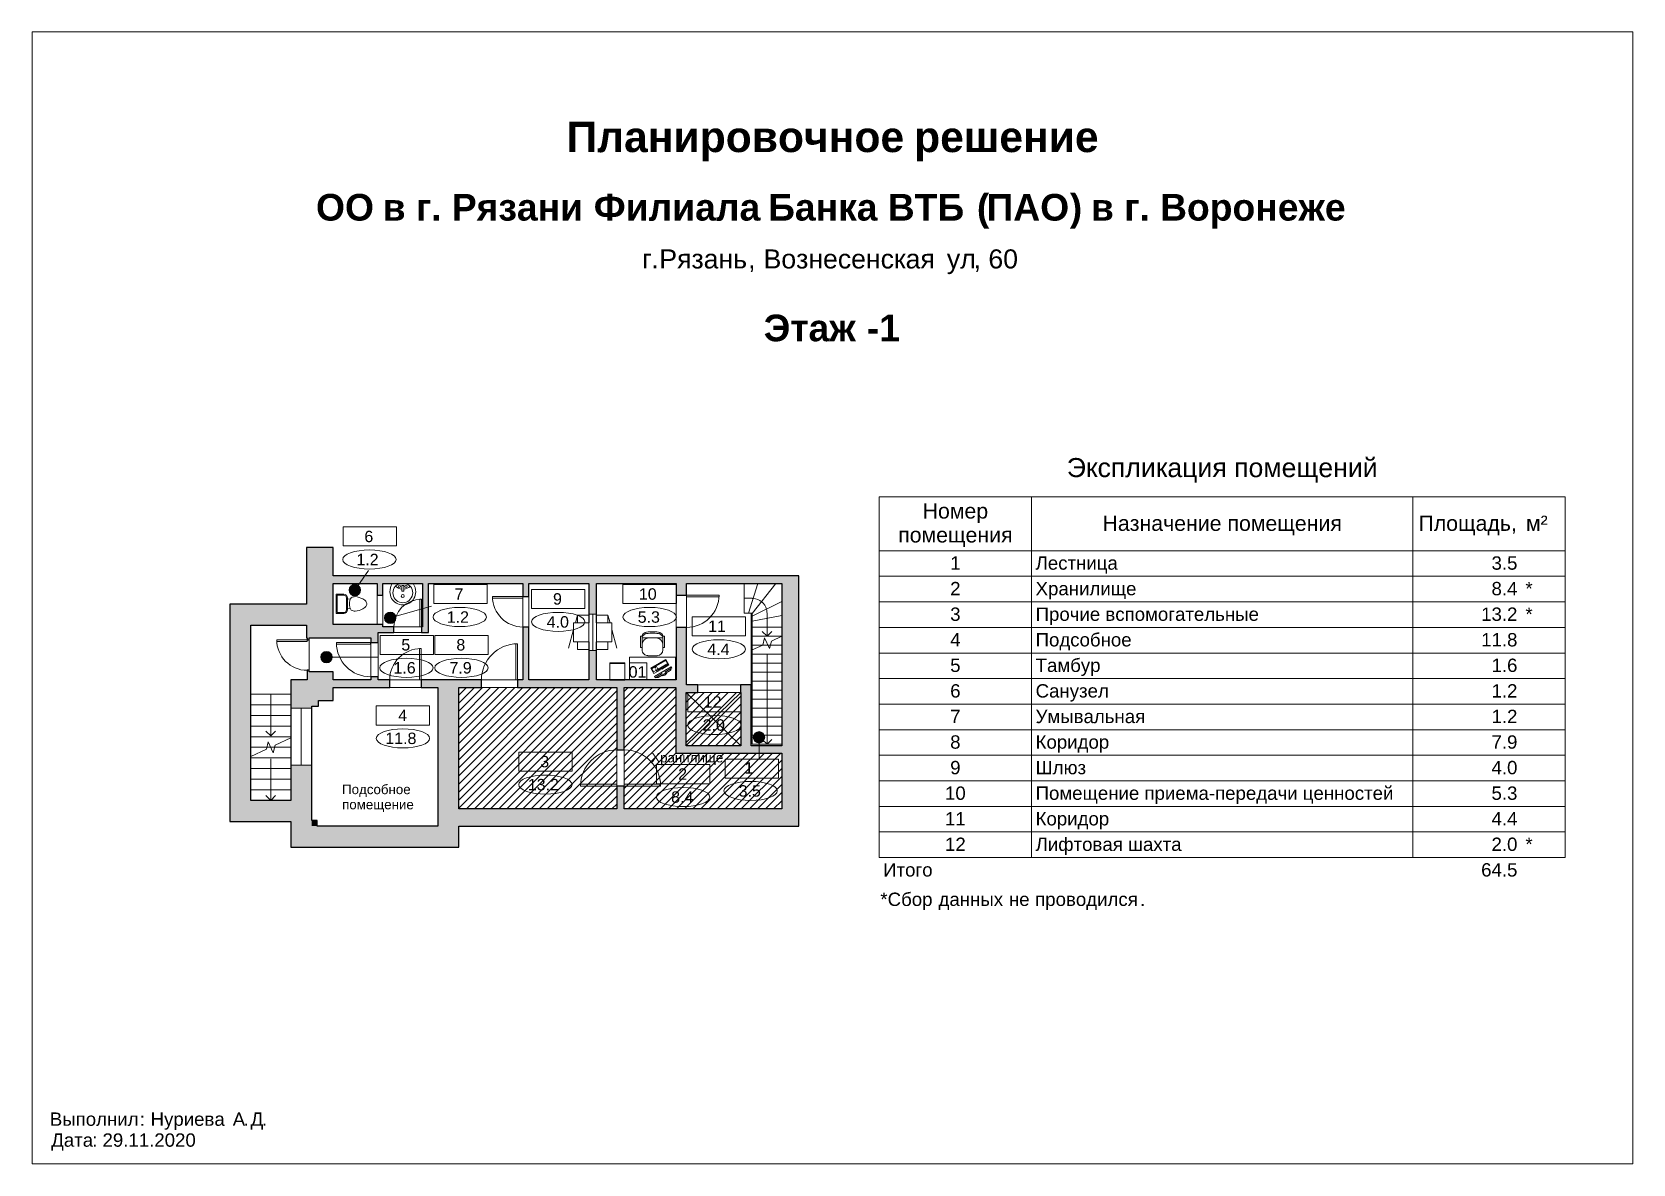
# Model space of a CAD drawing. Header units: metres. Extents: x 13252 to 55252, y 8993 to 38693.
import ezdxf

# ---------------------------------------------------------------- set-up
doc = ezdxf.new("R2010")
doc.units = ezdxf.units.M
doc.layers.add('BLOCKED', color=7, linetype='Continuous')
for name, color, linetype, lineweight in [('АР_Двери', 7, 'Continuous', 9), ('АР_Окна', 150, 'Continuous', 9), ('АР_Офисная мебель', 7, 'Continuous', 9), ('АР_Перекрытия', 7, 'Continuous', 9), ('АР_Полилинии', 7, 'Continuous', 9), ('АР_Стены', 7, 'Continuous', 25), ('ИС_Сантехника', 178, 'Continuous', 9), ('Марки помещений', 7, 'Continuous', 9), ('Основные надписи', 7, 'Continuous', 9)]:
    doc.layers.add(name, color=color, linetype=linetype, lineweight=lineweight)
doc.layers.add('АР_Стены_Заливка', color=252, linetype='Continuous', lineweight=9, true_color=0x939598)
doc.styles.add('Arial', font='arial.ttf', dxfattribs={"height": 300})
doc.styles.add('Arial_1', font='arial.ttf', dxfattribs={"height": 250})
doc.styles.add('Arial_2', font='arial.ttf', dxfattribs={"height": 3.5})
doc.styles.add('Arial_3', font='arial.ttf', dxfattribs={"height": 5})
doc.styles.add('Arial_4', font='arial.ttf', dxfattribs={"height": 4})
doc.styles.add('Arial_B', font='arialbd.ttf', dxfattribs={"height": 8})
doc.styles.add('Arial_B_1', font='arialbd.ttf', dxfattribs={"height": 7})

msp = doc.modelspace()

# ---------------------------------------------------------------- texts
at = {"layer": 'Марки помещений', "attachment_point": 1}
for s, insert, char_height, width, style in [('Хранилище', (29496, 19780), 250, 2260.76, 'Arial_1'), ('Подсобное', (21386, 18946), 250, 2164.56, 'Arial_1'), ('помещение', (21386, 18549), 250, 2252.74, 'Arial_1'), ('\\fArial|b0|i0|c204|p34|;*', (35507, 16112), 350, 232.49, 'Arial_2'), ('Сбор', (35698, 16112), 350, 1451.05, 'Arial_2'), ('данных', (37034, 16112), 350, 2068.35, 'Arial_2'), ('не', (38880, 16112), 350, 665.4, 'Arial_2'), ('проводился', (39568, 16112), 350, 3335.02, 'Arial_2'), ('\\fArial|b0|i0|c204|p34|;.', (42320, 16112), 350, 168.35, 'Arial_2'), ('\\fArial|b0|i0|c204|p34|; ', (13488, 9050), 3.5, 1.68, 'Arial_2'), ('\\fArial|b0|i0|c204|p34|; ', (13507, 9050), 3.5, 1.68, 'Arial_2'), ('\\fArial|b0|i0|c204|p34|; ', (13513, 9050), 3.5, 1.68, 'Arial_2')]:
    msp.add_mtext(s, dxfattribs=dict(at, insert=insert, char_height=char_height, width=width, style=style))
at = {"layer": 'Основные надписи', "line_spacing_factor": 0.941778}
for s, insert, char_height, width, attachment_point, style in [('Экспликация помещений', (44475, 27514), 500, 9745.44, 2, 'Arial_3'), ('Номер\\Pпомещения', (37475, 26327), 400, 3589.53, 2, 'Arial_4'), ('Назначение помещения', (44475, 26004), 400, 7502.27, 2, 'Arial_4'), ('Площадь,', (52205, 26004), 400, 3080.24, 3, 'Arial_4'), ('м\\fArial|b0|i0|c238|p34|;²', (52445, 26004), 400, 680.69, 1, 'Arial_4'), ('\\fArial|b0|i0|c204|p34|;1', (37475, 24935), 350, 325.65, 2, 'Arial_2'), ('Лестница', (39580, 24935), 350, 2570.95, 1, 'Arial_2'), ('3.5', (52220, 24935), 350, 814.13, 3, 'Arial_2'), ('\\fArial|b0|i0|c204|p34|;2', (37475, 24264), 350, 325.65, 2, 'Arial_2'), ('Хранилище', (39580, 24264), 350, 3157.98, 1, 'Arial_2'), ('8.4', (52220, 24264), 350, 814.13, 3, 'Arial_2'), ('\\fArial|b0|i0|c204|p34|;*', (52430, 24264), 350, 227.1, 1, 'Arial_2'), ('\\fArial|b0|i0|c204|p34|;3', (37475, 23593), 350, 325.65, 2, 'Arial_2'), ('Прочие вспомогательные', (39580, 23593), 350, 7001.54, 1, 'Arial_2'), ('13.2', (52220, 23593), 350, 1139.79, 3, 'Arial_2'), ('\\fArial|b0|i0|c204|p34|;*', (52430, 23593), 350, 227.1, 1, 'Arial_2'), ('\\fArial|b0|i0|c204|p34|;4', (37475, 22922), 350, 325.65, 2, 'Arial_2'), ('Подсобное', (39580, 22922), 350, 3008.01, 1, 'Arial_2'), ('11.8', (52220, 22922), 350, 1139.79, 3, 'Arial_2'), ('Тамбур', (39580, 22252), 350, 2022.48, 1, 'Arial_2'), ('\\fArial|b0|i0|c204|p34|;5', (37475, 22252), 350, 325.65, 2, 'Arial_2'), ('1.6', (52220, 22252), 350, 814.13, 3, 'Arial_2'), ('\\fArial|b0|i0|c204|p34|;6', (37475, 21581), 350, 325.65, 2, 'Arial_2'), ('Санузел', (39580, 21581), 350, 2275.29, 1, 'Arial_2'), ('1.2', (52220, 21581), 350, 814.13, 3, 'Arial_2'), ('\\fArial|b0|i0|c204|p34|;7', (37475, 20910), 350, 325.65, 2, 'Arial_2'), ('Умывальная', (39580, 20910), 350, 3432.21, 1, 'Arial_2'), ('1.2', (52220, 20910), 350, 814.13, 3, 'Arial_2'), ('\\fArial|b0|i0|c204|p34|;8', (37475, 20239), 350, 325.65, 2, 'Arial_2'), ('Коридор', (39580, 20239), 350, 2305.28, 1, 'Arial_2'), ('7.9', (52220, 20239), 350, 814.13, 3, 'Arial_2'), ('\\fArial|b0|i0|c204|p34|;9', (37475, 19568), 350, 325.65, 2, 'Arial_2'), ('Шлюз', (39580, 19568), 350, 1576.85, 1, 'Arial_2'), ('4.0', (52220, 19568), 350, 814.13, 3, 'Arial_2'), ('10', (37475, 18897), 350, 651.31, 2, 'Arial_2'), ('Помещение приема-передачи ценностей', (39580, 18897), 350, 11217.9, 1, 'Arial_2'), ('5.3', (52220, 18897), 350, 814.13, 3, 'Arial_2'), ('11', (37475, 18226), 350, 651.31, 2, 'Arial_2'), ('Коридор', (39580, 18226), 350, 2305.28, 1, 'Arial_2'), ('4.4', (52220, 18226), 350, 814.13, 3, 'Arial_2'), ('12', (37475, 17556), 350, 651.31, 2, 'Arial_2'), ('Лифтовая шахта', (39580, 17556), 350, 4567.72, 1, 'Arial_2'), ('2.0', (52220, 17556), 350, 814.13, 3, 'Arial_2'), ('\\fArial|b0|i0|c204|p34|;*', (52430, 17556), 350, 227.1, 1, 'Arial_2'), ('Итого', (35580, 16885), 350, 1551.14, 1, 'Arial_2'), ('64.5', (52220, 16885), 350, 1139.79, 3, 'Arial_2')]:
    msp.add_mtext(s, dxfattribs=dict(at, insert=insert, char_height=char_height, width=width, attachment_point=attachment_point, style=style))

# ---------------------------------------------------------------- blocks, each defined once
blk = doc.blocks.new('Окно_Касса_950 x 700')
at = {"layer": 'АР_Окна'}
for p, q in [((-250, 513), (250, 513)), ((-250, 113), (-250, 513)), ((-230, 513), (230, 513)), ((-230, 513), (230, 513)), ((250, 513), (250, 113)), ((475, 113), (-475, 113)), ((-475, 113), (-475, -87)), ((-475, 113), (475, 113)), ((-475, 13), (475, 13)), ((475, -87), (475, 113)), ((-475, -87), (475, -87)), ((475, -87), (-475, -87)), ((-250, -87), (-250, -487)), ((250, -487), (250, -87)), ((250, -487), (-250, -487)), ((230, -487), (-230, -487)), ((230, -487), (-230, -487))]:
    blk.add_line(p, q, dxfattribs=at)
blk = doc.blocks.new('Дверь-Маятниковая-Одинарная-Щитовая - 800 x 2350 мм-511589-ОФ_ЭтажM1_Экспорт_0_АР')
at = {"layer": 'АР_Двери'}
for p, q in [((400, 831.35), (355, 831.35)), ((355, 831.35), (355, 31.35)), ((400, 31.35), (400, 831.35)), ((355, 31.35), (400, 31.35))]:
    blk.add_line(p, q, dxfattribs=at)
blk.add_arc((400, 31.35), 800, 90, 180, dxfattribs=at)
blk = doc.blocks.new('Дверь-Маятниковая-Одинарная-Щитовая - 825 x 2050 мм-524063-ОФ_ЭтажM1_Экспорт_0_АР')
at = {"layer": 'АР_Двери'}
for p, q in [((412.5, 931.35), (367.5, 931.35)), ((367.5, 931.35), (367.5, 106.35)), ((412.5, 106.35), (412.5, 931.35)), ((367.5, 106.35), (412.5, 106.35))]:
    blk.add_line(p, q, dxfattribs=at)
blk.add_arc((412.5, 106.35), 825, 90, 180, dxfattribs=at)
blk = doc.blocks.new('Дверь-Маятниковая-Одинарная-Щитовая - 725 x 2025 мм-524531-ОФ_ЭтажM1_Экспорт_0_АР')
at = {"layer": 'АР_Двери'}
for p, q in [((362.5, 806.35), (317.5, 806.35)), ((317.5, 806.35), (317.5, 81.35)), ((362.5, 81.35), (362.5, 806.35)), ((317.5, 81.35), (362.5, 81.35))]:
    blk.add_line(p, q, dxfattribs=at)
blk.add_arc((362.5, 81.35), 725, 90, 180, dxfattribs=at)
blk = doc.blocks.new('Дверь-Маятниковая-Одинарная-Щитовая - 800 x 2050 мм-526346-ОФ_ЭтажM1_Экспорт_0_АР')
at = {"layer": 'АР_Двери'}
for p, q in [((400, 881.35), (355, 881.35)), ((355, 881.35), (355, 81.35)), ((400, 81.35), (400, 881.35)), ((355, 81.35), (400, 81.35))]:
    blk.add_line(p, q, dxfattribs=at)
blk.add_arc((400, 81.35), 800, 90, 180, dxfattribs=at)
blk = doc.blocks.new('Дверь-Маятниковая-Одинарная-Щитовая - 900 x 2050 мм-534100-ОФ_ЭтажM1_Экспорт_0_АР')
at = {"layer": 'АР_Двери'}
for p, q in [((450, 1006.35), (405, 1006.35)), ((405, 1006.35), (405, 106.35)), ((450, 106.35), (450, 1006.35)), ((405, 106.35), (450, 106.35))]:
    blk.add_line(p, q, dxfattribs=at)
blk.add_arc((450, 106.35), 900, 90, 180, dxfattribs=at)
blk = doc.blocks.new('Дверь-Маятниковая-Одинарная-Щитовая - 950 x 2100 мм-587043-ОФ_ЭтажM1_Экспорт_0_АР')
at = {"layer": 'АР_Двери'}
for p, q in [((475, 1056.35), (430, 1056.35)), ((430, 1056.35), (430, 106.35)), ((475, 106.35), (475, 1056.35)), ((430, 106.35), (475, 106.35))]:
    blk.add_line(p, q, dxfattribs=at)
blk.add_arc((475, 106.35), 950, 90, 180, dxfattribs=at)
blk = doc.blocks.new('Дверь-Маятниковая-Одинарная-Щитовая - 850 x 2100 мм-605255-ОФ_ЭтажM1_Экспорт_0_АР')
at = {"layer": 'АР_Двери'}
for p, q in [((380, -143.85), (425, -143.85)), ((380, -993.85), (380, -143.85)), ((425, -143.85), (425, -993.85)), ((425, -993.85), (380, -993.85))]:
    blk.add_line(p, q, dxfattribs=at)
blk.add_arc((425, -143.85), 850, 180, 270, dxfattribs=at)
blk = doc.blocks.new('Дверь-Маятниковая-Одинарная-Щитовая - 950 x 2100 мм-588354-ОФ_ЭтажM1_Экспорт_0_АР')
at = {"layer": 'АР_Двери'}
for p, q in [((475, 1006.35), (430, 1006.35)), ((430, 1006.35), (430, 56.35)), ((475, 56.35), (475, 1006.35)), ((430, 56.35), (475, 56.35))]:
    blk.add_line(p, q, dxfattribs=at)
blk.add_arc((475, 56.35), 950, 90, 180, dxfattribs=at)
blk = doc.blocks.new('Дверь-Маятниковая-Одинарная-Щитовая - 950 x 2100 мм-589309-ОФ_ЭтажM1_Экспорт_0_АР')
at = {"layer": 'АР_Двери'}
for p, q in [((430, -56.35), (475, -56.35)), ((430, -1006.35), (430, -56.35)), ((475, -56.35), (475, -1006.35)), ((475, -1006.35), (430, -1006.35))]:
    blk.add_line(p, q, dxfattribs=at)
blk.add_arc((475, -56.35), 950, 180, 270, dxfattribs=at)
blk = doc.blocks.new('Фиксированные - 1500 x 1500 мм-590691-ОФ_ЭтажM1_Экспорт_0_АР')
at = {"layer": 'АР_Окна'}
for p, q in [((750, 288), (-750, 288)), ((-750, 288), (-750, -262)), ((-750, 288), (750, 288)), ((-750, 13), (750, 13)), ((750, -262), (750, 288)), ((-750, -262), (750, -262)), ((750, -262), (-750, -262))]:
    blk.add_line(p, q, dxfattribs=at)
blk = doc.blocks.new('Дверь-Проем - 1125 x 1500 мм-607934-ОФ_ЭтажM1_Экспорт_0_АР')
at = {"layer": 'АР_Двери'}
for p, q in [((554, 100), (-571, 100)), ((-571, 100), (-571, -100)), ((554, -100), (554, 100)), ((-571, -100), (554, -100))]:
    blk.add_line(p, q, dxfattribs=at)
blk = doc.blocks.new('Лифт - Условный-608984-ОФ_ЭтажM1_Экспорт_0_АР')
at = {"layer": 'АР_Перекрытия'}
for p, q in [((-716, 698), (716, 698)), ((716, 698), (-716, -697)), ((-716, 697), (716, -698)), ((716, 698), (716, -698)), ((716, -698), (-716, -698))]:
    blk.add_line(p, q, dxfattribs=at)
blk = doc.blocks.new('Дверь-Проем - 775 x 2150 мм-600555-ОФ_ЭтажM1_Экспорт_0_АР')
at = {"layer": 'АР_Двери'}
for p, q in [((379, 75), (-396, 75)), ((-396, 75), (-396, -75)), ((379, -75), (379, 75)), ((-396, -75), (379, -75))]:
    blk.add_line(p, q, dxfattribs=at)
blk = doc.blocks.new('Передаточный узел - 900 х 900-643556-ОФ_ЭтажM1_Экспорт_0_АР')
at = {"layer": 'АР_Двери'}
for p, q in [((-325, 400), (-124, 454)), ((48, 500), (544, 633)), ((-124, 400), (-325, 400)), ((-325, 400), (-325, 100)), ((-325, 100), (-124, 100)), ((575, 400), (376, 400)), ((376, 100), (575, 100)), ((575, 100), (575, 400)), ((-124, -100), (-325, -100)), ((-325, -100), (-325, -400)), ((-325, -400), (-124, -454)), ((-325, -400), (-124, -400)), ((575, -100), (376, -100)), ((376, -400), (575, -400)), ((575, -400), (575, -100)), ((48, -500), (544, -633))]:
    blk.add_line(p, q, dxfattribs=at)
blk = doc.blocks.new('Унитаз_Домашний')
at = {"layer": 'ИС_Сантехника'}
for p, q in [((-254, 495), (0, 495)), ((-254, 298), (-254, 495)), ((-229, 470), (-229, 298)), ((229, 470), (-229, 470)), ((254, 495), (0, 495)), ((229, 298), (229, 470)), ((254, 298), (254, 495)), ((-188, 25), (-191, 0)), ((-191, 0), (-186, -51)), ((-184, 51), (-188, 25)), ((-177, 76), (-184, 51)), ((-163, 102), (-177, 76)), ((-132, 127), (-163, 102)), ((-159, 229), (159, 229)), ((-158, 203), (0, 203)), ((-124, 203), (-132, 127)), ((-97, 140), (-132, 127)), ((-25, 152), (-97, 140)), ((25, 152), (-25, 152)), ((158, 203), (0, 203)), ((25, 152), (97, 140)), ((97, 140), (132, 127)), ((124, 203), (132, 127)), ((132, 127), (163, 102)), ((163, 102), (177, 76)), ((177, 76), (184, 51)), ((184, 51), (188, 25)), ((191, 0), (186, -51)), ((188, 25), (191, 0)), ((-186, -51), (-172, -102)), ((-172, -102), (-154, -152)), ((-154, -152), (-130, -203)), ((-130, -203), (-95, -254)), ((-95, -254), (-70, -279)), ((-70, -279), (-48, -292)), ((-48, -292), (-13, -305)), ((-13, -305), (13, -305)), ((48, -292), (13, -305)), ((70, -279), (48, -292)), ((95, -254), (70, -279)), ((130, -203), (95, -254)), ((154, -152), (130, -203)), ((172, -102), (154, -152)), ((186, -51), (172, -102))]:
    blk.add_line(p, q, dxfattribs=at)
for centre, radius, start, end in [((-158, 298), 95.5, 180, 270), ((-159, 298), 69.8, 180, 270), ((158, 298), 95.5, 270, 0), ((159, 298), 69.8, 270, 360)]:
    blk.add_arc(centre, radius, start, end, dxfattribs=at)
blk = doc.blocks.new('Раковина_Санузел_1')
at = {"layer": 'ИС_Сантехника'}
for p, q in [((-147, 100), (400, 100)), ((102, 298), (102, 150)), ((148, 298), (102, 298)), ((102, 150), (148, 150)), ((148, 150), (148, 298))]:
    blk.add_line(p, q, dxfattribs=at)
for centre, radius in [((125, 428), 40), ((38, 169), 30), ((212, 169), 30)]:
    blk.add_circle(centre, radius, dxfattribs=at)
for centre, radius, start, end in [((125, 320), 338, 360, 180), ((125, 342), 259, 90, 249.1768), ((125, 342), 259, 290.8232, 90), ((187, 320), 400, 180, 213.3407), ((123, -33), 280, 94.4121, 133.4003), ((123, -33), 280, 46.0055, 84.7894), ((48, 320), 415, 328.0211, 360)]:
    blk.add_arc(centre, radius, start, end, dxfattribs=at)
blk = doc.blocks.new('Помещение_1')
at = {"layer": 'Марки помещений'}
for p, q in [((-700, -250), (-700, 250)), ((-700, 250), (700, 250)), ((700, 250), (700, -250)), ((700, -250), (-700, -250))]:
    blk.add_line(p, q, dxfattribs=at)
at = {"flags": 1}
for tag, p in [('Площадь,_кв.м.', (0, 0.5)), ('Родительский_ключ', (0, 0.4)), ('Ключ', (0, 0.3)), ('Имя', (0, 0.2)), ('Номер', (0, 0.1))]:
    blk.add_attdef(tag, p, '', height=0.1, dxfattribs=at)
at = {"layer": 'BLOCKED', "flags": 1}
blk.add_attdef('Наименование_краткое', (0, 0), '', height=0.1, dxfattribs=at)
blk = doc.blocks.new('Марка_Помещение - 14 x 5-373575-ОФ_ЭтажM1_Экспорт_8_Марки')
at = {"layer": 'Марки помещений'}
blk.add_ellipse((0, -6), major_axis=(-7, 0), ratio=0.357143, dxfattribs=at)
blk = doc.blocks.new('Рамка - А3-600138-г_Рязань_ Вознесенская ул_ 60')
at = {"layer": 'Основные надписи'}
for p, q in [((-192, 148.5), (-192, -148.5)), ((-192, 148.5), (228, 148.5)), ((228, 148.5), (228, -148.5)), ((228, -148.5), (-192, -148.5))]:
    blk.add_line(p, q, dxfattribs=at)
blk = doc.blocks.new('Марка_Лист')
at = {"layer": 'Основные надписи', "char_height": 8, "attachment_point": 1, "style": 'Arial_B'}
for s, insert, width in [('Планировочное', (-69.8, -8.51), 106.7848), ('\\fArial|b1|i0|c204|p34|; ', (18.3, -8.51), 3.7679), ('решение', (21.41, -8.51), 58.2025)]:
    blk.add_mtext(s, dxfattribs=dict(at, insert=insert, width=width))
blk = doc.blocks.new('Кресло_Офис_Черный')
at = {"layer": 'АР_Офисная мебель'}
for p, q in [((-132, 68), (-177, 68)), ((-177, 19), (-177, 68)), ((-177, 68), (-177, -57)), ((-177, 52), (-177, 19)), ((-177, -57), (-177, 52)), ((-177, -184), (-177, 19)), ((-132, 129), (-132, -6)), ((-132, 68), (-132, 19)), ((-132, -57), (-132, 68)), ((-132, 52), (-132, 19)), ((-132, -57), (-132, 52)), ((-132, 19), (-132, -184)), ((262, 282), (20, 282)), ((414, -6), (414, 129)), ((458, 68), (414, 68)), ((414, 68), (414, 19)), ((414, -57), (414, 68)), ((414, 52), (414, 19)), ((414, -57), (414, 52)), ((414, 19), (414, -184)), ((458, 19), (458, 68)), ((458, 68), (458, -57)), ((458, 52), (458, 19)), ((458, -57), (458, 52)), ((458, -184), (458, 19)), ((-177, -108), (-177, -57)), ((-177, -108), (-177, -234)), ((-177, -218), (-177, -108)), ((-177, -234), (-177, -184)), ((-177, -184), (-177, -218)), ((-177, -234), (-132, -234)), ((-132, -108), (-132, -57)), ((-132, -218), (-132, -108)), ((-132, -234), (-132, -108)), ((-132, -184), (-132, -218)), ((-132, -184), (-132, -234)), ((-132, -196), (-132, -214)), ((-132, -214), (-132, -251)), ((363, -187), (-81, -187)), ((-50, -287), (-50, -324)), ((46, -184), (236, -184)), ((331, -287), (331, -324)), ((414, -108), (414, -57)), ((414, -234), (414, -108)), ((414, -218), (414, -108)), ((414, -184), (414, -234)), ((414, -184), (414, -218)), ((414, -214), (414, -196)), ((414, -214), (414, -251)), ((414, -234), (458, -234)), ((458, -108), (458, -57)), ((458, -108), (458, -234)), ((458, -218), (458, -108)), ((458, -234), (458, -184)), ((458, -184), (458, -218))]:
    blk.add_line(p, q, dxfattribs=at)
for centre, radius, start, end in [((20, 129), 152, 90, 180), ((262, 129), 152, 360, 90), ((46, -6), 178, 180, 270), ((236, -6), 178, 270, 360)]:
    blk.add_arc(centre, radius, start, end, dxfattribs=at)
for centre, major_axis, start_param, end_param in [((-81, -196), (-50.8, 0), 4.712389, 6.283185), ((1390, -200), (1524, 0), 3.192802, 3.476251), ((1390, -237), (1524, 0), 3.192802, 3.476251), ((141, -275), (203, 0), 3.497014, 5.927764), ((141, -312), (203, 0), 3.497014, 5.927764), ((-1108, -200), (1524, 0), 5.948527, 6.231976), ((-1108, -237), (1524, 0), 5.948527, 6.231976), ((363, -196), (50.8, 0), 0, 1.570796)]:
    blk.add_ellipse(centre, major_axis=major_axis, ratio=0.173648, start_param=start_param, end_param=end_param, dxfattribs=at)
at = {"flags": 1}
for tag in ['Наименование', 'Ключ', 'Родительский_ключ', 'Помещение']:
    blk.add_attdef(tag, (0, 0), '', height=0.1, dxfattribs=at)
at = {"layer": 'BLOCKED', "flags": 1}
blk.add_attdef('Наименование_краткое', (0, 0), '', height=0.1, dxfattribs=at)
blk = doc.blocks.new('Стол_Рабочее место_1')
at = {"layer": 'АР_Офисная мебель'}
for p, q in [((-600, -600), (-600, 0)), ((-600, 0), (600, 0)), ((150, 0), (150, -450)), ((600, 0), (150, 0)), ((600, -450), (600, 0)), ((600, 0), (600, -600)), ((-324, -208), (-509, -315)), ((-509, -315), (-493, -344)), ((-493, -344), (-51, -89)), ((-480, -267), (-486, -287)), ((-150, -67), (-462, -247)), ((-241, -287), (-432, -397)), ((-432, -397), (-349, -540)), ((-411, -408), (-108, -233)), ((-99, -250), (-401, -424)), ((-398, -430), (-151, -287)), ((-103, -369), (-351, -512)), ((-349, -540), (47, -311)), ((-68, -60), (-254, -167)), ((-36, -168), (-226, -278)), ((-145, -284), (-96, -255)), ((-145, -284), (-126, -317)), ((-104, -67), (-124, -61)), ((-107, -349), (-91, -340)), ((-107, -349), (-98, -366)), ((-100, -323), (-91, -340)), ((-48, -337), (-98, -366)), ((-77, -288), (-96, -255)), ((-90, -252), (-24, -214)), ((-74, -330), (-84, -314)), ((-74, -330), (-58, -321)), ((-68, -60), (-51, -89)), ((-48, -337), (-58, -321)), ((23, -296), (-43, -334)), ((47, -311), (-36, -168)), ((23, -296), (-24, -214)), ((600, -600), (-600, -600)), ((-398, -430), (-351, -512)), ((150, -450), (600, -450))]:
    blk.add_line(p, q, dxfattribs=at)
for centre, start, end in [((-440, -286), 120, 154.3728), ((-128, -105), 85.6272, 120)]:
    blk.add_arc(centre, 44.3, start, end, dxfattribs=at)
blk.add_ellipse((-297, -173), major_axis=(86.6, 50), ratio=0.5, start_param=0.788731, end_param=2.352861, dxfattribs=at)
at = {"style": 'Arial'}
blk.add_attdef('Номер', (626, -61), '', height=300, rotation=180, dxfattribs=at)
at = {"flags": 1}
for tag in ['Наименование', 'Ключ', 'Родительский_ключ', 'Помещение']:
    blk.add_attdef(tag, (0, 0), '', height=0.1, dxfattribs=at)
at = {"layer": 'BLOCKED', "flags": 1}
blk.add_attdef('Наименование_краткое', (0, 0), '', height=0.1, dxfattribs=at)
blk = doc.blocks.new('Тумба_Дерево_1')
at = {"layer": 'АР_Офисная мебель'}
for p, q in [((200, 0), (-200, 0)), ((-200, 0), (-200, -450)), ((200, -450), (200, 0)), ((-200, -435), (-200, -450)), ((-200, -435), (200, -435)), ((-200, -450), (200, -450)), ((-200, -450), (200, -450)), ((200, -450), (200, -435))]:
    blk.add_line(p, q, dxfattribs=at)
at = {"flags": 1}
for tag in ['Наименование', 'Ключ', 'Родительский_ключ', 'Помещение']:
    blk.add_attdef(tag, (0, 0), '', height=0.1, dxfattribs=at)
at = {"layer": 'BLOCKED', "flags": 1}
blk.add_attdef('Наименование_краткое', (0, 0), '', height=0.1, dxfattribs=at)

# ---------------------------------------------------------------- hatches: boundary and pattern name
h = msp.add_hatch()
h.set_pattern_fill('FP_1', color=256, scale=100, style=0, pattern_type=2)
h.set_pattern_definition([(45, (20061.82, 19028.51), (-106.066, 106.066), [])])
h.paths.add_polyline_path([(32922, 18309), (32922, 19768), (30140, 19768), (30140, 21492), (28790, 21492), (28790, 18309)], flags=0)
h.paths.add_polyline_path([(28590, 18309), (28590, 21492), (24450, 21492), (24450, 18309)], flags=0)
h.paths.add_polyline_path([(31847, 19968), (31847, 21363), (30415, 21363), (30415, 19968)], flags=0)
at = {"layer": 'АР_Стены_Заливка'}
for points in [[(32922, 24221), (32922, 24421), (21155, 24421), (21155, 24221), (30425, 24221)], [(23649, 23087), (23649, 24221), (23499, 24221), (23499, 23087)], [(20455, 23132), (20455, 23682), (18992, 23682), (18992, 23132)], [(22136, 22794), (22136, 23144), (21155, 23144), (21155, 22794)], [(20768, 21004), (20769, 21906), (20469, 21906), (20469, 21695), (20589, 21695), (20589, 21004)], [(21150, 21152), (21151, 21905), (20769, 21906), (20768, 21152)], [(24450, 17859), (24450, 21492), (23900, 21492), (23900, 17859)], [(30140, 19968), (30415, 19968), (30415, 21492), (30140, 21492), (30140, 21239)], [(31847, 19968), (32122, 19968), (32122, 21563), (31847, 21563), (31847, 21239)], [(32922, 19768), (32922, 19968), (30140, 19968), (30140, 19768)], [(20732, 17859), (20732, 18009), (20589, 18009), (20589, 17859)]]:
    msp.add_hatch(color=256, dxfattribs=at).paths.add_polyline_path(points, flags=0)
h = msp.add_hatch(color=256, dxfattribs=at)
h.paths.add_polyline_path([(22309, 22937), (22459, 22937), (22459, 23146), (22309, 23146), (22309, 23144)], flags=0)
h.paths.add_polyline_path([(22459, 23921), (22459, 24221), (22309, 24221), (22309, 23921)], flags=0)
h = msp.add_hatch(color=256, dxfattribs=at)
h.paths.add_polyline_path([(26132, 21692), (26282, 21692), (26282, 23081), (26132, 23081)], flags=0)
h.paths.add_polyline_path([(26132, 23881), (26282, 23881), (26282, 24221), (26132, 24221)], flags=0)
h = msp.add_hatch(color=256, dxfattribs=at)
h.paths.add_polyline_path([(28061, 21692), (28061, 22465), (27861, 22465), (27861, 21692)], flags=0)
h.paths.add_polyline_path([(28061, 23415), (28061, 24221), (27861, 24221), (27861, 23415), (27905, 23415)], flags=0)
h = msp.add_hatch(color=256, dxfattribs=at)
h.paths.add_polyline_path([(30150, 21692), (30425, 21692), (30425, 23071), (30150, 23071)], flags=0)
h.paths.add_polyline_path([(30425, 23921), (30425, 24221), (30150, 24221), (30150, 23921)], flags=0)
h = msp.add_hatch(color=256, dxfattribs=at)
h.paths.add_polyline_path([(22336, 21692), (22336, 21774), (22136, 21774), (22136, 21692), (22175, 21692)], flags=0)
h.paths.add_polyline_path([(22175, 22674), (22336, 22674), (22336, 22937), (22309, 22937), (22309, 23144), (22136, 23144), (22136, 22674)], flags=0)
h = msp.add_hatch(color=256, dxfattribs=at)
h.paths.add_polyline_path([(20519, 21906), (20519, 21945), (20469, 21945), (20469, 21906)], flags=0)
h.paths.add_polyline_path([(20520, 22745), (20520, 22794), (20470, 22794), (20470, 22745)], flags=0)
h = msp.add_hatch(color=256, dxfattribs=at)
h.paths.add_polyline_path([(23649, 22937), (23649, 23087), (23469, 23087), (23469, 22937)], flags=0)
h.paths.add_polyline_path([(22744, 22937), (22744, 23087), (22459, 23087), (22459, 22937)], flags=0)
h = msp.add_hatch(color=256, dxfattribs=at)
h.paths.add_polyline_path([(23460, 21492), (23900, 21492), (23900, 21692), (23460, 21692)], flags=0)
h.paths.add_polyline_path([(22635, 21492), (22635, 21692), (21151, 21692), (21151, 21492), (22175, 21492)], flags=0)
h = msp.add_hatch(color=256, dxfattribs=at)
h.paths.add_polyline_path([(29641, 21492), (30425, 21492), (30425, 21692), (25992, 21692), (25992, 21492), (28790, 21492)], flags=0)
h.paths.add_polyline_path([(25042, 21492), (25042, 21692), (23900, 21692), (23900, 21492), (24450, 21492)], flags=0)
h = msp.add_hatch(color=256, dxfattribs=at)
h.paths.add_polyline_path([(28590, 18309), (28690, 18309), (28690, 18909), (28590, 18909)], flags=0)
h.paths.add_polyline_path([(28590, 19859), (28690, 19859), (28690, 21492), (28590, 21492), (28590, 21239)], flags=0)
h = msp.add_hatch(color=256, dxfattribs=at)
h.paths.add_polyline_path([(28690, 18309), (28790, 18309), (28790, 18909), (28690, 18909)], flags=0)
h.paths.add_polyline_path([(28690, 19859), (28790, 19859), (28790, 21492), (28690, 21492), (28690, 21239)], flags=0)
h = msp.add_hatch(color=256, dxfattribs=at)
h.paths.add_polyline_path([(31847, 21363), (31847, 21563), (31841, 21563), (31841, 21363)], flags=0)
h.paths.add_polyline_path([(30415, 21363), (30716, 21363), (30716, 21563), (30425, 21563), (30425, 21492), (30415, 21492)], flags=0)
at = {"layer": 'Марки помещений'}
h = msp.add_hatch(color=256, dxfattribs=at)
edge = h.paths.add_edge_path(flags=0)
edge.add_arc((21720, 24050), 150, 0, 360)
h = msp.add_hatch(color=256, dxfattribs=at)
edge = h.paths.add_edge_path(flags=0)
edge.add_arc((22650, 23321), 150, 0, 360)
h = msp.add_hatch(color=256, dxfattribs=at)
edge = h.paths.add_edge_path(flags=0)
edge.add_arc((20976, 22292), 150, 0, 360)
h = msp.add_hatch(color=256, dxfattribs=at)
edge = h.paths.add_edge_path(flags=0)
edge.add_arc((32324, 20187), 150, 0, 360)

# ---------------------------------------------------------------- linework, layer by layer
at = {"layer": 'АР_Перекрытия'}
for p, q in [((21155, 25169), (20455, 25169)), ((20455, 25169), (20455, 23682)), ((21155, 24421), (21155, 25169)), ((33372, 24421), (21155, 24421)), ((33372, 17859), (33372, 24421)), ((31936, 24221), (31936, 23446)), ((31936, 24221), (32292, 24221)), ((32292, 24221), (32052, 23446)), ((32292, 24221), (32052, 23446)), ((32763, 24221), (32147, 23434)), ((32763, 24221), (32147, 23434)), ((32292, 24221), (32763, 24221)), ((32763, 24221), (32922, 24221)), ((32922, 24221), (32922, 23749)), ((18442, 23682), (18442, 17982)), ((20455, 23682), (18443, 23682)), ((31936, 23834), (32147, 23834)), ((32922, 23749), (32147, 23362)), ((32922, 23749), (32147, 23362)), ((32922, 23749), (32922, 23386)), ((31936, 23446), (32052, 23446)), ((32052, 23446), (32147, 23446)), ((32122, 21463), (32122, 23446)), ((32147, 23446), (32147, 23434)), ((32147, 23434), (32147, 23362)), ((32922, 23386), (32147, 23239)), ((32922, 23386), (32147, 23239)), ((32147, 23362), (32147, 23239)), ((32147, 23239), (32147, 23076)), ((32534, 23446), (32534, 23313)), ((32534, 23313), (32534, 23076)), ((32922, 23386), (32922, 23076)), ((32147, 23076), (32147, 22840)), ((32922, 23076), (32147, 23076)), ((32922, 23076), (32147, 23076)), ((32922, 22840), (32147, 22840)), ((32922, 22840), (32147, 22840)), ((32147, 22840), (32147, 22604)), ((32922, 22840), (32147, 22840)), ((32534, 22840), (32409, 22965)), ((32421, 22607), (32468, 22801)), ((32468, 22801), (32600, 22518)), ((32534, 23076), (32534, 22840)), ((32534, 22840), (32659, 22965)), ((32600, 22518), (32648, 22712)), ((32648, 22712), (32922, 22840)), ((32922, 23076), (32922, 22840)), ((32922, 22840), (32922, 20006)), ((32147, 22479), (32421, 22607)), ((32147, 22604), (32147, 22479)), ((32415, 22604), (32147, 22604)), ((32415, 22604), (32147, 22604)), ((32147, 22479), (32147, 20006)), ((32922, 22368), (32147, 22368)), ((32922, 22368), (32147, 22368)), ((32560, 22604), (32415, 22604)), ((32560, 22604), (32415, 22604)), ((32534, 22360), (32534, 20006)), ((32621, 22604), (32560, 22604)), ((32621, 22604), (32560, 22604)), ((32922, 22604), (32621, 22604)), ((32922, 22604), (32621, 22604)), ((32922, 22132), (32147, 22132)), ((32922, 22132), (32147, 22132)), ((32922, 21895), (32147, 21895)), ((32922, 21895), (32147, 21895)), ((32922, 21659), (32147, 21659)), ((32922, 21659), (32147, 21659)), ((32922, 21423), (32147, 21423)), ((32922, 21423), (32147, 21423)), ((20039, 21317), (18992, 21317)), ((20039, 21317), (18992, 21317)), ((20039, 21038), (18992, 21038)), ((20039, 21038), (18992, 21038)), ((19514, 21317), (19514, 21038)), ((19514, 21038), (19514, 20760)), ((32922, 21187), (32147, 21187)), ((32922, 21187), (32147, 21187)), ((20039, 20760), (18992, 20760)), ((20039, 20760), (18992, 20760)), ((19514, 20760), (19514, 20482)), ((32922, 20951), (32147, 20951)), ((32922, 20951), (32147, 20951)), ((32922, 20714), (32147, 20714)), ((32922, 20714), (32147, 20714)), ((20039, 20482), (18992, 20482)), ((20039, 20482), (18992, 20482)), ((20039, 20203), (18992, 20203)), ((20039, 20203), (18992, 20203)), ((19514, 20225), (19389, 20350)), ((19514, 20482), (19514, 20225)), ((19514, 20225), (19639, 20350)), ((19627, 19978), (20039, 20170)), ((32922, 20478), (32147, 20478)), ((32922, 20478), (32147, 20478)), ((32922, 20242), (32147, 20242)), ((32922, 20242), (32147, 20242)), ((18989, 19680), (19401, 19872)), ((19414, 19925), (18992, 19925)), ((19414, 19925), (18992, 19925)), ((19401, 19872), (19448, 20066)), ((19514, 19925), (19414, 19925)), ((19514, 19925), (19414, 19925)), ((19448, 20066), (19580, 19783)), ((19614, 19925), (19514, 19925)), ((19614, 19925), (19514, 19925)), ((19580, 19783), (19627, 19978)), ((20039, 19925), (19614, 19925)), ((20039, 19925), (19614, 19925)), ((32922, 20006), (32147, 20006)), ((32534, 20006), (32409, 20131)), ((32534, 20006), (32659, 20131)), ((18989, 19680), (18989, 18533)), ((20039, 19646), (18989, 19646)), ((20039, 19646), (18989, 19646)), ((20039, 19368), (18989, 19368)), ((20039, 19368), (18989, 19368)), ((19514, 19625), (19514, 18533)), ((20039, 19455), (20039, 18533)), ((20039, 19090), (18989, 19090)), ((20039, 19090), (18989, 19090)), ((20039, 18811), (18989, 18811)), ((20039, 18811), (18989, 18811)), ((20039, 18533), (18989, 18533)), ((19514, 18533), (19389, 18658)), ((19514, 18533), (19639, 18658)), ((18443, 17982), (20039, 17982)), ((20039, 17982), (20039, 17309)), ((24450, 17309), (24450, 17859)), ((24450, 17859), (33372, 17859)), ((20039, 17309), (24450, 17309))]:
    msp.add_line(p, q, dxfattribs=at)
for radius, start, end in [(387, 86.3013, 90), (387, 50.8121, 86.3013), (388, 15.3229, 50.8121), (387, 0, 15.3229)]:
    msp.add_arc((32147, 23446), radius, start, end, dxfattribs=at)
at = {"layer": 'АР_Полилинии', "flags": 128}
for points in [[(21155, 23407), (21155, 23144), (22136, 23144), (22309, 23144), (22309, 24221), (21155, 24221)], [(22336, 21692), (24175, 21692), (26132, 21692), (26132, 24221), (23649, 24221), (23649, 22937), (22336, 22937)], [(22459, 24221), (22459, 23144), (22459, 23087), (23499, 23087), (23499, 24221)], [(27861, 24221), (26282, 24221), (26282, 21692), (27861, 21692)], [(30150, 24221), (28061, 24221), (28061, 21692), (28640, 21692), (28740, 21692), (30150, 21692)], [(31936, 24221), (30425, 24221), (30425, 21563), (32122, 21563), (32122, 23446), (31936, 23446)], [(32922, 24221), (31936, 24221), (31936, 23446), (32122, 23446), (32122, 21616), (32122, 21463), (32122, 19968), (32922, 19968)], [(21151, 21692), (22136, 21692), (22136, 22794), (20520, 22794), (20519, 21906), (21151, 21905)], [(20589, 18257), (20589, 18009), (20732, 18009), (20732, 17859), (23900, 17859), (23900, 18084), (23900, 21492), (22236, 21492), (21151, 21492), (21150, 21152), (20768, 21152), (20768, 21004), (20589, 21004)], [(28590, 21492), (27961, 21492), (26207, 21492), (24450, 21492), (24450, 18309), (28590, 18309)], [(30140, 21492), (28790, 21492), (28790, 18309), (32922, 18309), (32922, 19768), (31985, 19768), (30140, 19768), (30140, 21463)], [(30415, 19968), (31847, 19968), (31847, 21363), (30441, 21363), (30415, 21363)]]:
    msp.add_lwpolyline(points, close=True, dxfattribs=at)
at = {"layer": 'АР_Стены'}
for p, q in [((21155, 25169), (20455, 25169)), ((20455, 25169), (20455, 23682)), ((21155, 24421), (21155, 25169)), ((32922, 24421), (21155, 24421)), ((33372, 24421), (32922, 24421)), ((33372, 18309), (33372, 24421)), ((21155, 23144), (21155, 24221)), ((21155, 24221), (22309, 24221)), ((22309, 24221), (22309, 23921)), ((22459, 23921), (22459, 24221)), ((22459, 24221), (23499, 24221)), ((23499, 24221), (23499, 23087)), ((23649, 24221), (26132, 24221)), ((23649, 23087), (23649, 24221)), ((26132, 24221), (26132, 23881)), ((26282, 24221), (27861, 24221)), ((26282, 23881), (26282, 24221)), ((27861, 24221), (27861, 23190)), ((28061, 24221), (30150, 24221)), ((28061, 23190), (28061, 24221)), ((30150, 24221), (30150, 23921)), ((30425, 24221), (32922, 24221)), ((30425, 23921), (30425, 24221)), ((32922, 24221), (32922, 19968)), ((18992, 23682), (18442, 23682)), ((18442, 23682), (18442, 18532)), ((20455, 23682), (18992, 23682)), ((22309, 23921), (22459, 23921)), ((26132, 23881), (26282, 23881)), ((30150, 23921), (30425, 23921)), ((18992, 18532), (18992, 23132)), ((18992, 23132), (20455, 23132)), ((20455, 23132), (20455, 22794)), ((22136, 23144), (21155, 23144)), ((22309, 23144), (22136, 23144)), ((22309, 23146), (22309, 23144)), ((22459, 23146), (22309, 23146)), ((22459, 23087), (22459, 23146)), ((20455, 22794), (20470, 22794)), ((20470, 22794), (20470, 22745)), ((20470, 22745), (20520, 22745)), ((20520, 22794), (21155, 22794)), ((20520, 22745), (20520, 22794)), ((21155, 22794), (22136, 22794)), ((22136, 22794), (22136, 22674)), ((22336, 22937), (22459, 22937)), ((22336, 22674), (22336, 22937)), ((22744, 23087), (22459, 23087)), ((22459, 22937), (22744, 22937)), ((22744, 22937), (22744, 23087)), ((23499, 23087), (23469, 23087)), ((23469, 23087), (23469, 22937)), ((23469, 22937), (23649, 22937)), ((23649, 22937), (23649, 23087)), ((26282, 23081), (26132, 23081)), ((26132, 23081), (26132, 21692)), ((26282, 21692), (26282, 23081)), ((27861, 22690), (27861, 21692)), ((28061, 21692), (28061, 22690)), ((30425, 23071), (30150, 23071)), ((30150, 23071), (30150, 21692)), ((30425, 21692), (30425, 23071)), ((22136, 22674), (22336, 22674)), ((20519, 21945), (20469, 21945)), ((20469, 21945), (20469, 21906)), ((20469, 21906), (20469, 21695)), ((20519, 21906), (20519, 21945)), ((20769, 21906), (20519, 21906)), ((21151, 21905), (20769, 21906)), ((21151, 21692), (21151, 21905)), ((20469, 21695), (20039, 21695)), ((20039, 21695), (20039, 18532)), ((21150, 21152), (21151, 21492)), ((22136, 21692), (21151, 21692)), ((21151, 21492), (22635, 21492)), ((22336, 21774), (22136, 21774)), ((22136, 21774), (22136, 21692)), ((22336, 21692), (22336, 21774)), ((22635, 21692), (22336, 21692)), ((22635, 21492), (22635, 21692)), ((23900, 21692), (23460, 21692)), ((23460, 21692), (23460, 21492)), ((23460, 21492), (23900, 21492)), ((25042, 21692), (23900, 21692)), ((23900, 21492), (23900, 17859)), ((24450, 21492), (25042, 21492)), ((24450, 18309), (24450, 21492)), ((25042, 21492), (25042, 21692)), ((26132, 21692), (25992, 21692)), ((25992, 21692), (25992, 21492)), ((25992, 21492), (28590, 21492)), ((27861, 21692), (26282, 21692)), ((30150, 21692), (28061, 21692)), ((28590, 21492), (28590, 19859)), ((28790, 21492), (30140, 21492)), ((28790, 19859), (28790, 21492)), ((30140, 21492), (30140, 19968)), ((30425, 21563), (30425, 21692)), ((30716, 21563), (30425, 21563)), ((30716, 21363), (30716, 21563)), ((31847, 21563), (31841, 21563)), ((31841, 21563), (31841, 21363)), ((32122, 21563), (31847, 21563)), ((32122, 19968), (32122, 21563)), ((20589, 18009), (20589, 21004)), ((20589, 21004), (20768, 21004)), ((20768, 21004), (20768, 21152)), ((20768, 21152), (21150, 21152)), ((30415, 19968), (30415, 21363)), ((30415, 21363), (30716, 21363)), ((31841, 21363), (31847, 21363)), ((31847, 21363), (31847, 19968)), ((28590, 19859), (28690, 19859)), ((28690, 19859), (28790, 19859)), ((30140, 19968), (30140, 19768)), ((30140, 19768), (32922, 19768)), ((31847, 19968), (30415, 19968)), ((32922, 19968), (32122, 19968)), ((32922, 19768), (32922, 18309)), ((28590, 18909), (28590, 18309)), ((28690, 18909), (28590, 18909)), ((28790, 18909), (28690, 18909)), ((28790, 18309), (28790, 18909)), ((18442, 18532), (18442, 17982)), ((20039, 18532), (18992, 18532)), ((28590, 18309), (24450, 18309)), ((32922, 18309), (28790, 18309)), ((33372, 17859), (33372, 18309)), ((18442, 17982), (20039, 17982)), ((20039, 17982), (20039, 17309)), ((20732, 18009), (20589, 18009)), ((20732, 17859), (20732, 18009)), ((23900, 17859), (20732, 17859)), ((24450, 17309), (24450, 17859)), ((24450, 17859), (33372, 17859)), ((20039, 17309), (20589, 17309)), ((20589, 17309), (24450, 17309))]:
    msp.add_line(p, q, dxfattribs=at)
at = {"layer": 'АР_Стены_Заливка'}
for p, q in [((28590, 21492), (24450, 21492)), ((24450, 21492), (24450, 18309)), ((28590, 18309), (28590, 21492)), ((30140, 21492), (28790, 21492)), ((28790, 21492), (28790, 18309)), ((30140, 19768), (30140, 21492)), ((31847, 21363), (30415, 21363)), ((30415, 21363), (30415, 19968)), ((31847, 19968), (31847, 21363)), ((32922, 19768), (30140, 19768)), ((30415, 19968), (31847, 19968)), ((32922, 18309), (32922, 19768)), ((24450, 18309), (28590, 18309)), ((28790, 18309), (32922, 18309))]:
    msp.add_line(p, q, dxfattribs=at)
at = {"layer": 'АР_Стены_Заливка', "linetype": 'Continuous'}
for points in [[(20455, 25169), (21155, 22794), (20455, 25169), (20455, 22794)], [(20455, 25169), (21155, 25169), (20455, 25169), (21155, 22794)], [(32922, 24421), (33372, 19768), (32922, 24421), (32922, 19768)], [(32922, 24421), (33372, 24421), (32922, 24421), (33372, 19768)], [(18442, 23682), (18992, 21239), (18442, 23682), (18442, 21239)], [(18442, 23682), (18992, 23682), (18442, 23682), (18992, 21239)], [(20039, 21695), (20589, 21239), (20039, 21239)], [(20039, 21695), (20589, 21695), (20589, 21239)], [(18442, 21239), (18992, 18532), (18442, 21239), (18442, 18532)], [(18442, 21239), (18992, 21239), (18442, 21239), (18992, 18532)], [(20039, 21239), (20589, 20955), (20039, 20955)], [(20039, 21239), (20589, 21239), (20589, 20955)], [(32922, 19768), (33372, 18309), (32922, 19768), (32922, 18309)], [(32922, 19768), (33372, 19768), (32922, 19768), (33372, 18309)], [(20039, 19455), (20589, 17309), (20039, 19455), (20039, 17309)], [(20039, 19455), (20589, 19455), (20039, 19455), (20589, 17309)], [(18442, 18532), (20039, 17982), (18442, 18532), (18443, 17982)], [(18442, 18532), (20039, 18532), (18442, 18532), (20039, 17982)], [(24450, 18309), (33372, 17859), (24450, 18309), (24450, 17859)], [(24450, 18309), (33372, 18309), (24450, 18309), (33372, 17859)], [(20589, 17859), (24450, 17309), (20589, 17859), (20589, 17309)], [(20589, 17859), (24450, 17859), (20589, 17859), (24450, 17309)]]:
    msp.add_solid(points, dxfattribs=at)
at = {"layer": 'Марки помещений'}
for p, q in [((21720, 24050), (22083, 24565)), ((22650, 23321), (23731, 23624)), ((20976, 22292), (22333, 22292)), ((32324, 20187), (32324, 19647))]:
    msp.add_line(p, q, dxfattribs=at)
for centre in [(21720, 24050), (22650, 23321), (20976, 22292), (32324, 20187)]:
    msp.add_circle(centre, 150, dxfattribs=at)
at = {"layer": 'Основные надписи'}
for p, q in [((35475, 26496), (35475, 25082)), ((35475, 26496), (53475, 26496)), ((39475, 26496), (39475, 25082)), ((49475, 26496), (49475, 25082)), ((53475, 26496), (53475, 25082)), ((39475, 25082), (35475, 25082)), ((35475, 25082), (35475, 24412)), ((49475, 25082), (39475, 25082)), ((39475, 25082), (39475, 24412)), ((52325, 25082), (49475, 25082)), ((49475, 25082), (49475, 24412)), ((53475, 25082), (52325, 25082)), ((53475, 25082), (53475, 24412)), ((39475, 24412), (35475, 24412)), ((35475, 24412), (35475, 23741)), ((49475, 24412), (39475, 24412)), ((39475, 24412), (39475, 23741)), ((52325, 24412), (49475, 24412)), ((49475, 24412), (49475, 23741)), ((53475, 24412), (52325, 24412)), ((53475, 24412), (53475, 23741)), ((39475, 23741), (35475, 23741)), ((35475, 23741), (35475, 23070)), ((49475, 23741), (39475, 23741)), ((39475, 23741), (39475, 23070)), ((52325, 23741), (49475, 23741)), ((49475, 23741), (49475, 23070)), ((53475, 23741), (52325, 23741)), ((53475, 23741), (53475, 23070)), ((39475, 23070), (35475, 23070)), ((35475, 23070), (35475, 22399)), ((49475, 23070), (39475, 23070)), ((39475, 23070), (39475, 22399)), ((52325, 23070), (49475, 23070)), ((49475, 23070), (49475, 22399)), ((53475, 23070), (52325, 23070)), ((53475, 23070), (53475, 22399)), ((39475, 22399), (35475, 22399)), ((35475, 22399), (35475, 21728)), ((49475, 22399), (39475, 22399)), ((39475, 22399), (39475, 21728)), ((52325, 22399), (49475, 22399)), ((49475, 22399), (49475, 21728)), ((53475, 22399), (52325, 22399)), ((53475, 22399), (53475, 21728)), ((39475, 21728), (35475, 21728)), ((35475, 21728), (35475, 21057)), ((49475, 21728), (39475, 21728)), ((39475, 21728), (39475, 21057)), ((52325, 21728), (49475, 21728)), ((49475, 21728), (49475, 21057)), ((53475, 21728), (52325, 21728)), ((53475, 21728), (53475, 21057)), ((39475, 21057), (35475, 21057)), ((35475, 21057), (35475, 20387)), ((49475, 21057), (39475, 21057)), ((39475, 21057), (39475, 20387)), ((52325, 21057), (49475, 21057)), ((49475, 21057), (49475, 20387)), ((53475, 21057), (52325, 21057)), ((53475, 21057), (53475, 20387)), ((39475, 20387), (35475, 20387)), ((35475, 20387), (35475, 19716)), ((49475, 20387), (39475, 20387)), ((39475, 20387), (39475, 19716)), ((52325, 20387), (49475, 20387)), ((49475, 20387), (49475, 19716)), ((53475, 20387), (52325, 20387)), ((53475, 20387), (53475, 19716)), ((39475, 19716), (35475, 19716)), ((35475, 19716), (35475, 19045)), ((49475, 19716), (39475, 19716)), ((39475, 19716), (39475, 19045)), ((52325, 19716), (49475, 19716)), ((49475, 19716), (49475, 19045)), ((53475, 19716), (52325, 19716)), ((53475, 19716), (53475, 19045)), ((39475, 19045), (35475, 19045)), ((35475, 19045), (35475, 18374)), ((49475, 19045), (39475, 19045)), ((39475, 19045), (39475, 18374)), ((52325, 19045), (49475, 19045)), ((49475, 19045), (49475, 18374)), ((53475, 19045), (52325, 19045)), ((53475, 19045), (53475, 18374)), ((39475, 18374), (35475, 18374)), ((35475, 18374), (35475, 17703)), ((49475, 18374), (39475, 18374)), ((39475, 18374), (39475, 17703)), ((52325, 18374), (49475, 18374)), ((49475, 18374), (49475, 17703)), ((53475, 18374), (52325, 18374)), ((53475, 18374), (53475, 17703)), ((39475, 17703), (35475, 17703)), ((35475, 17703), (35475, 17032)), ((49475, 17703), (39475, 17703)), ((39475, 17703), (39475, 17032)), ((52325, 17703), (49475, 17703)), ((49475, 17703), (49475, 17032)), ((53475, 17703), (52325, 17703)), ((53475, 17703), (53475, 17032)), ((39475, 17032), (35475, 17032)), ((49475, 17032), (39475, 17032)), ((52325, 17032), (49475, 17032)), ((53475, 17032), (52325, 17032))]:
    msp.add_line(p, q, dxfattribs=at)

# ---------------------------------------------------------------- block references
at = {"layer": 'АР_Двери'}
for name, p, rotation in [('Дверь-Проем - 775 x 2150 мм-600555-ОФ_ЭтажM1_Экспорт_0_АР', (22384, 23542), 89.99999999999991), ('Дверь-Маятниковая-Одинарная-Щитовая - 800 x 2050 мм-526346-ОФ_ЭтажM1_Экспорт_0_АР', (26213, 23481), 89.99999999999991), ('Дверь-Маятниковая-Одинарная-Щитовая - 850 x 2100 мм-605255-ОФ_ЭтажM1_Экспорт_0_АР', (30281, 23496), 89.99999999999991), ('Передаточный узел - 900 х 900-643556-ОФ_ЭтажM1_Экспорт_0_АР', (27961, 23067), 269.9999999999999), ('Дверь-Маятниковая-Одинарная-Щитовая - 800 x 2350 мм-511589-ОФ_ЭтажM1_Экспорт_0_АР', (20501, 22345), 89.92308547548546), ('Дверь-Маятниковая-Одинарная-Щитовая - 900 x 2050 мм-534100-ОФ_ЭтажM1_Экспорт_0_АР', (22242, 22224), 89.99999999999991), ('Дверь-Проем - 1125 x 1500 мм-607934-ОФ_ЭтажM1_Экспорт_0_АР', (31270, 21463), 180), ('Дверь-Маятниковая-Одинарная-Щитовая - 950 x 2100 мм-589309-ОФ_ЭтажM1_Экспорт_0_АР', (28647, 19384), 269.9999999999999), ('Дверь-Маятниковая-Одинарная-Щитовая - 950 x 2100 мм-588354-ОФ_ЭтажM1_Экспорт_0_АР', (28734, 19384), 269.9999999999999)]:
    msp.add_blockref(name, p, dxfattribs=dict(at, rotation=rotation))
for name, p in [('Дверь-Маятниковая-Одинарная-Щитовая - 725 x 2025 мм-524531-ОФ_ЭтажM1_Экспорт_0_АР', (23106, 23005)), ('Дверь-Маятниковая-Одинарная-Щитовая - 825 x 2050 мм-524063-ОФ_ЭтажM1_Экспорт_0_АР', (23047, 21585)), ('Дверь-Маятниковая-Одинарная-Щитовая - 950 x 2100 мм-587043-ОФ_ЭтажM1_Экспорт_0_АР', (25517, 21585))]:
    msp.add_blockref(name, p, dxfattribs=at)
at = {"layer": 'АР_Окна'}
for name, p, rotation in [('Окно_Касса_950 x 700', (27974, 22940), 89.99999999999991), ('Фиксированные - 1500 x 1500 мм-590691-ОФ_ЭтажM1_Экспорт_0_АР', (20301, 20205), 269.9999999999999)]:
    msp.add_blockref(name, p, dxfattribs=dict(at, rotation=rotation))
at = {"layer": 'АР_Офисная мебель'}
for name, p, rotation in [('Кресло_Офис_Черный', (29671, 22611), 180), ('Тумба_Дерево_1', (28606, 21690), 179.9612674806847)]:
    msp.add_blockref(name, p, dxfattribs=dict(at, rotation=rotation))
at = {"layer": 'АР_Офисная мебель', "rotation": 180}
msp.add_blockref('Стол_Рабочее место_1', (29530, 21692), dxfattribs=at).add_auto_attribs({'Номер': '01'})
at = {"layer": 'АР_Перекрытия'}
msp.add_blockref('Лифт - Условный-608984-ОФ_ЭтажM1_Экспорт_0_АР', (31131, 20666), dxfattribs=at)
at = {"layer": 'ИС_Сантехника'}
for name, p, rotation in [('Унитаз_Домашний', (21730, 23688), 89.99999999999991), ('Раковина_Санузел_1', (23104, 24321), 180)]:
    msp.add_blockref(name, p, dxfattribs=dict(at, rotation=rotation))
at = {"layer": 'Марки помещений'}
for p in [(22113, 25458), (24495, 23944), (27055, 23816), (29455, 23944), (31270, 23098), (23087, 22611), (24518, 22611), (22982, 20760), (31155, 21110), (26720, 19546), (30332, 19221), (32133, 19368)]:
    msp.add_blockref('Помещение_1', p, dxfattribs=at)
ref = msp.add_blockref('Марка_Помещение - 14 x 5-373575-ОФ_ЭтажM1_Экспорт_8_Марки', (22104, 25453), dxfattribs=dict(at, xscale=100, yscale=100, zscale=100))
ref.add_attrib('Площадь', '1.2', (21762, 24703), dxfattribs={"layer": '0', "height": 300, "style": 'Arial'})
ref.add_attrib('Номер', '6', (21971, 25307), dxfattribs={"layer": '0', "height": 300, "style": 'Arial'})
ref = msp.add_blockref('Марка_Помещение - 14 x 5-373575-ОФ_ЭтажM1_Экспорт_8_Марки', (24474, 23944), dxfattribs=dict(at, xscale=100, yscale=100, zscale=100))
ref.add_attrib('Площадь', '1.2', (24132, 23193), dxfattribs={"layer": '0', "height": 300, "style": 'Arial'})
ref.add_attrib('Номер', '7', (24337, 23797), dxfattribs={"layer": '0', "height": 300, "style": 'Arial'})
ref = msp.add_blockref('Марка_Помещение - 14 x 5-373575-ОФ_ЭтажM1_Экспорт_8_Марки', (27055, 23816), dxfattribs=dict(at, xscale=100, yscale=100, zscale=100))
ref.add_attrib('UNKNOWN0', '4.0', (26754, 23065), dxfattribs={"layer": '0', "height": 300, "style": 'Arial'})
ref.add_attrib('Номер', '9', (26920, 23669), dxfattribs={"layer": '0', "height": 300, "style": 'Arial'})
ref = msp.add_blockref('Марка_Помещение - 14 x 5-373575-ОФ_ЭтажM1_Экспорт_8_Марки', (29455, 23944), dxfattribs=dict(at, xscale=100, yscale=100, zscale=100))
ref.add_attrib('Площадь', '5.3', (29142, 23193), dxfattribs={"layer": '0', "height": 300, "style": 'Arial'})
ref.add_attrib('Номер', '10', (29173, 23797), dxfattribs={"layer": '0', "height": 300, "style": 'Arial'})
ref = msp.add_blockref('Марка_Помещение - 14 x 5-373575-ОФ_ЭтажM1_Экспорт_8_Марки', (31270, 23098), dxfattribs=dict(at, xscale=100, yscale=100, zscale=100))
ref.add_attrib('Площадь', '4.4', (30969, 22348), dxfattribs={"layer": '0', "height": 300, "style": 'Arial'})
ref.add_attrib('Номер', '11', (30988, 22952), dxfattribs={"layer": '0', "height": 300, "style": 'Arial'})
ref = msp.add_blockref('Марка_Помещение - 14 x 5-373575-ОФ_ЭтажM1_Экспорт_8_Марки', (23075, 22611), dxfattribs=dict(at, xscale=100, yscale=100, zscale=100))
ref.add_attrib('Площадь', '1.6', (22734, 21861), dxfattribs={"layer": '0', "height": 300, "style": 'Arial'})
ref.add_attrib('Номер', '5', (22940, 22465), dxfattribs={"layer": '0', "height": 300, "style": 'Arial'})
ref = msp.add_blockref('Марка_Помещение - 14 x 5-373575-ОФ_ЭтажM1_Экспорт_8_Марки', (24518, 22611), dxfattribs=dict(at, xscale=100, yscale=100, zscale=100))
ref.add_attrib('Площадь', '7.9', (24203, 21861), dxfattribs={"layer": '0', "height": 300, "style": 'Arial'})
ref.add_attrib('Номер', '8', (24384, 22465), dxfattribs={"layer": '0', "height": 300, "style": 'Arial'})
ref = msp.add_blockref('Марка_Помещение - 14 x 5-373575-ОФ_ЭтажM1_Экспорт_8_Марки', (31155, 21110), dxfattribs=dict(at, xscale=100, yscale=100, zscale=100))
ref.add_attrib('UNKNOWN0', '2.0', (30846, 20360), dxfattribs={"layer": '0', "height": 300, "style": 'Arial'})
ref.add_attrib('Номер', '12', (30873, 20964), dxfattribs={"layer": '0', "height": 300, "style": 'Arial'})
ref = msp.add_blockref('Марка_Помещение - 14 x 5-373575-ОФ_ЭтажM1_Экспорт_8_Марки', (22982, 20760), dxfattribs=dict(at, xscale=100, yscale=100, zscale=100))
ref.add_attrib('Площадь', '11.8', (22521, 20010), dxfattribs={"layer": '0', "height": 300, "style": 'Arial'})
ref.add_attrib('Номер', '4', (22859, 20614), dxfattribs={"layer": '0', "height": 300, "style": 'Arial'})
ref = msp.add_blockref('Марка_Помещение - 14 x 5-373575-ОФ_ЭтажM1_Экспорт_8_Марки', (26720, 19546), dxfattribs=dict(at, xscale=100, yscale=100, zscale=100))
ref.add_attrib('Площадь', '13.2', (26259, 18796), dxfattribs={"layer": '0', "height": 300, "style": 'Arial'})
ref.add_attrib('Номер', '3', (26585, 19400), dxfattribs={"layer": '0', "height": 300, "style": 'Arial'})
ref = msp.add_blockref('Марка_Помещение - 14 x 5-373575-ОФ_ЭтажM1_Экспорт_8_Марки', (30332, 19221), dxfattribs=dict(at, xscale=100, yscale=100, zscale=100))
ref.add_attrib('Площадь', '8.4', (30019, 18470), dxfattribs={"layer": '0', "height": 300, "style": 'Arial'})
ref.add_attrib('Номер', '2', (30202, 19074), dxfattribs={"layer": '0', "height": 300, "style": 'Arial'})
ref = msp.add_blockref('Марка_Помещение - 14 x 5-373575-ОФ_ЭтажM1_Экспорт_8_Марки', (32104, 19381), dxfattribs=dict(at, xscale=100, yscale=100, zscale=100))
ref.add_attrib('Площадь', '3.5', (31790, 18631), dxfattribs={"layer": '0', "height": 300, "style": 'Arial'})
ref.add_attrib('Номер', '1', (31941, 19235), dxfattribs={"layer": '0', "height": 300, "style": 'Arial'})
at = {"layer": 'Основные надписи'}
ref = msp.add_blockref('Рамка - А3-600138-г_Рязань_ Вознесенская ул_ 60', (32452, 23843), dxfattribs=dict(at, xscale=100, yscale=100, zscale=100))
ref.add_attrib('UNKNOWN0', 'Выполнил', (13719, 9994), dxfattribs={"layer": '0', "height": 350, "style": 'Arial_2'})
ref.add_attrib('UNKNOWN1', ':', (16079, 9994), dxfattribs={"layer": '0', "height": 350, "style": 'Arial_2'})
ref.add_attrib('UNKNOWN2', 'Нуриева', (16362, 9994), dxfattribs={"layer": '0', "height": 350, "style": 'Arial_2'})
ref.add_attrib('UNKNOWN3', 'А', (18517, 9994), dxfattribs={"layer": '0', "height": 350, "style": 'Arial_2'})
ref.add_attrib('UNKNOWN4', '.', (18804, 9994), dxfattribs={"layer": '0', "height": 350, "style": 'Arial_2'})
ref.add_attrib('UNKNOWN5', 'Д', (18987, 9994), dxfattribs={"layer": '0', "height": 350, "style": 'Arial_2'})
ref.add_attrib('UNKNOWN6', '.', (19280, 9994), dxfattribs={"layer": '0', "height": 350, "style": 'Arial_2'})
ref.add_attrib('UNKNOWN7', 'Дата', (13755, 9445), dxfattribs={"layer": '0', "height": 350, "style": 'Arial_2'})
ref.add_attrib('UNKNOWN8', ': 29.11.2020', (14829, 9445), dxfattribs={"layer": '0', "height": 350, "style": 'Arial_2'})
ref = msp.add_blockref('Марка_Лист', (34252, 37193), dxfattribs=dict(at, xscale=100, yscale=100, zscale=100))
ref.add_attrib('UNKNOWN0', 'ОО', (20701, 33744), dxfattribs={"layer": '0', "height": 700, "style": 'Arial_B_1'})
ref.add_attrib('UNKNOWN1', 'в', (22451, 33744), dxfattribs={"layer": '0', "height": 700, "style": 'Arial_B_1'})
ref.add_attrib('UNKNOWN2', 'г', (23324, 33744), dxfattribs={"layer": '0', "height": 700, "style": 'Arial_B_1'})
ref.add_attrib('UNKNOWN3', '.', (23722, 33744), dxfattribs={"layer": '0', "height": 700, "style": 'Arial_B_1'})
ref.add_attrib('UNKNOWN4', 'Рязани', (24264, 33744), dxfattribs={"layer": '0', "height": 700, "style": 'Arial_B_1'})
ref.add_attrib('UNKNOWN5', 'Филиала', (27990, 33744), dxfattribs={"layer": '0', "height": 700, "style": 'Arial_B_1'})
ref.add_attrib('UNKNOWN6', 'Банка', (32562, 33744), dxfattribs={"layer": '0', "height": 700, "style": 'Arial_B_1'})
ref.add_attrib('UNKNOWN7', 'ВТБ', (35700, 33744), dxfattribs={"layer": '0', "height": 700, "style": 'Arial_B_1'})
ref.add_attrib('UNKNOWN8', ' (', (37769, 33744), dxfattribs={"layer": '0', "height": 700, "style": 'Arial_B_1'})
ref.add_attrib('UNKNOWN9', 'ПАО', (38291, 33744), dxfattribs={"layer": '0', "height": 700, "style": 'Arial_B_1'})
ref.add_attrib('UNKNOWN10', ')', (40476, 33744), dxfattribs={"layer": '0', "height": 700, "style": 'Arial_B_1'})
ref.add_attrib('UNKNOWN11', 'в', (41031, 33744), dxfattribs={"layer": '0', "height": 700, "style": 'Arial_B_1'})
ref.add_attrib('UNKNOWN12', 'г', (41904, 33744), dxfattribs={"layer": '0', "height": 700, "style": 'Arial_B_1'})
ref.add_attrib('UNKNOWN13', '.', (42303, 33744), dxfattribs={"layer": '0', "height": 700, "style": 'Arial_B_1'})
ref.add_attrib('UNKNOWN14', 'Воронеже', (42844, 33744), dxfattribs={"layer": '0', "height": 700, "style": 'Arial_B_1'})
ref.add_attrib('UNKNOWN15', 'Этаж', (32449, 30578), dxfattribs={"layer": '0', "height": 700, "style": 'Arial_B_1'})
ref.add_attrib('UNKNOWN16', ' -1', (34879, 30578), dxfattribs={"layer": '0', "height": 700, "style": 'Arial_B_1'})
ref.add_attrib('UNKNOWN17', 'г', (29259, 32489), dxfattribs={"layer": '0', "height": 500, "style": 'Arial_3'})
ref.add_attrib('UNKNOWN18', '.', (29500, 32489), dxfattribs={"layer": '0', "height": 500, "style": 'Arial_3'})
ref.add_attrib('UNKNOWN19', 'Рязань', (29708, 32489), dxfattribs={"layer": '0', "height": 500, "style": 'Arial_3'})
ref.add_attrib('UNKNOWN20', ',', (32039, 32489), dxfattribs={"layer": '0', "height": 500, "style": 'Arial_3'})
ref.add_attrib('UNKNOWN21', 'Вознесенская', (32443, 32489), dxfattribs={"layer": '0', "height": 500, "style": 'Arial_3'})
ref.add_attrib('UNKNOWN22', 'ул', (37252, 32489), dxfattribs={"layer": '0', "height": 500, "style": 'Arial_3'})
ref.add_attrib('UNKNOWN23', ', 60', (37953, 32489), dxfattribs={"layer": '0', "height": 500, "style": 'Arial_3'})
ref.add_attrib('UNKNOWN0', 'ОО', (20701, 33744), dxfattribs={"layer": '0', "height": 700, "style": 'Arial_B_1'})
ref.add_attrib('UNKNOWN1', 'в', (22451, 33744), dxfattribs={"layer": '0', "height": 700, "style": 'Arial_B_1'})
ref.add_attrib('UNKNOWN2', 'г', (23324, 33744), dxfattribs={"layer": '0', "height": 700, "style": 'Arial_B_1'})
ref.add_attrib('UNKNOWN3', '.', (23722, 33744), dxfattribs={"layer": '0', "height": 700, "style": 'Arial_B_1'})
ref.add_attrib('UNKNOWN4', 'Рязани', (24264, 33744), dxfattribs={"layer": '0', "height": 700, "style": 'Arial_B_1'})
ref.add_attrib('UNKNOWN5', 'Филиала', (27990, 33744), dxfattribs={"layer": '0', "height": 700, "style": 'Arial_B_1'})
ref.add_attrib('UNKNOWN6', 'Банка', (32562, 33744), dxfattribs={"layer": '0', "height": 700, "style": 'Arial_B_1'})
ref.add_attrib('UNKNOWN7', 'ВТБ', (35700, 33744), dxfattribs={"layer": '0', "height": 700, "style": 'Arial_B_1'})
ref.add_attrib('UNKNOWN8', ' (', (37769, 33744), dxfattribs={"layer": '0', "height": 700, "style": 'Arial_B_1'})
ref.add_attrib('UNKNOWN9', 'ПАО', (38291, 33744), dxfattribs={"layer": '0', "height": 700, "style": 'Arial_B_1'})
ref.add_attrib('UNKNOWN10', ')', (40476, 33744), dxfattribs={"layer": '0', "height": 700, "style": 'Arial_B_1'})
ref.add_attrib('UNKNOWN11', 'в', (41031, 33744), dxfattribs={"layer": '0', "height": 700, "style": 'Arial_B_1'})
ref.add_attrib('UNKNOWN12', 'г', (41904, 33744), dxfattribs={"layer": '0', "height": 700, "style": 'Arial_B_1'})
ref.add_attrib('UNKNOWN13', '.', (42303, 33744), dxfattribs={"layer": '0', "height": 700, "style": 'Arial_B_1'})
ref.add_attrib('UNKNOWN14', 'Воронеже', (42844, 33744), dxfattribs={"layer": '0', "height": 700, "style": 'Arial_B_1'})
ref.add_attrib('UNKNOWN15', 'Этаж', (32449, 30578), dxfattribs={"layer": '0', "height": 700, "style": 'Arial_B_1'})
ref.add_attrib('UNKNOWN16', ' -1', (34879, 30578), dxfattribs={"layer": '0', "height": 700, "style": 'Arial_B_1'})
ref.add_attrib('UNKNOWN17', 'г', (29259, 32489), dxfattribs={"layer": '0', "height": 500, "style": 'Arial_3'})
ref.add_attrib('UNKNOWN18', '.', (29500, 32489), dxfattribs={"layer": '0', "height": 500, "style": 'Arial_3'})
ref.add_attrib('UNKNOWN19', 'Рязань', (29708, 32489), dxfattribs={"layer": '0', "height": 500, "style": 'Arial_3'})
ref.add_attrib('UNKNOWN20', ',', (32039, 32489), dxfattribs={"layer": '0', "height": 500, "style": 'Arial_3'})
ref.add_attrib('UNKNOWN21', 'Вознесенская', (32443, 32489), dxfattribs={"layer": '0', "height": 500, "style": 'Arial_3'})
ref.add_attrib('UNKNOWN22', 'ул', (37252, 32489), dxfattribs={"layer": '0', "height": 500, "style": 'Arial_3'})
ref.add_attrib('UNKNOWN23', ', 60', (37953, 32489), dxfattribs={"layer": '0', "height": 500, "style": 'Arial_3'})

msp.set_redraw_order([(e.dxf.handle, doc.entitydb.next_handle()) for e in msp.query("TEXT MTEXT ATTDEF DIMENSION ARC_DIMENSION")])  # texts and dimensions are drawn at this point

doc.saveas('drawing.dxf')
